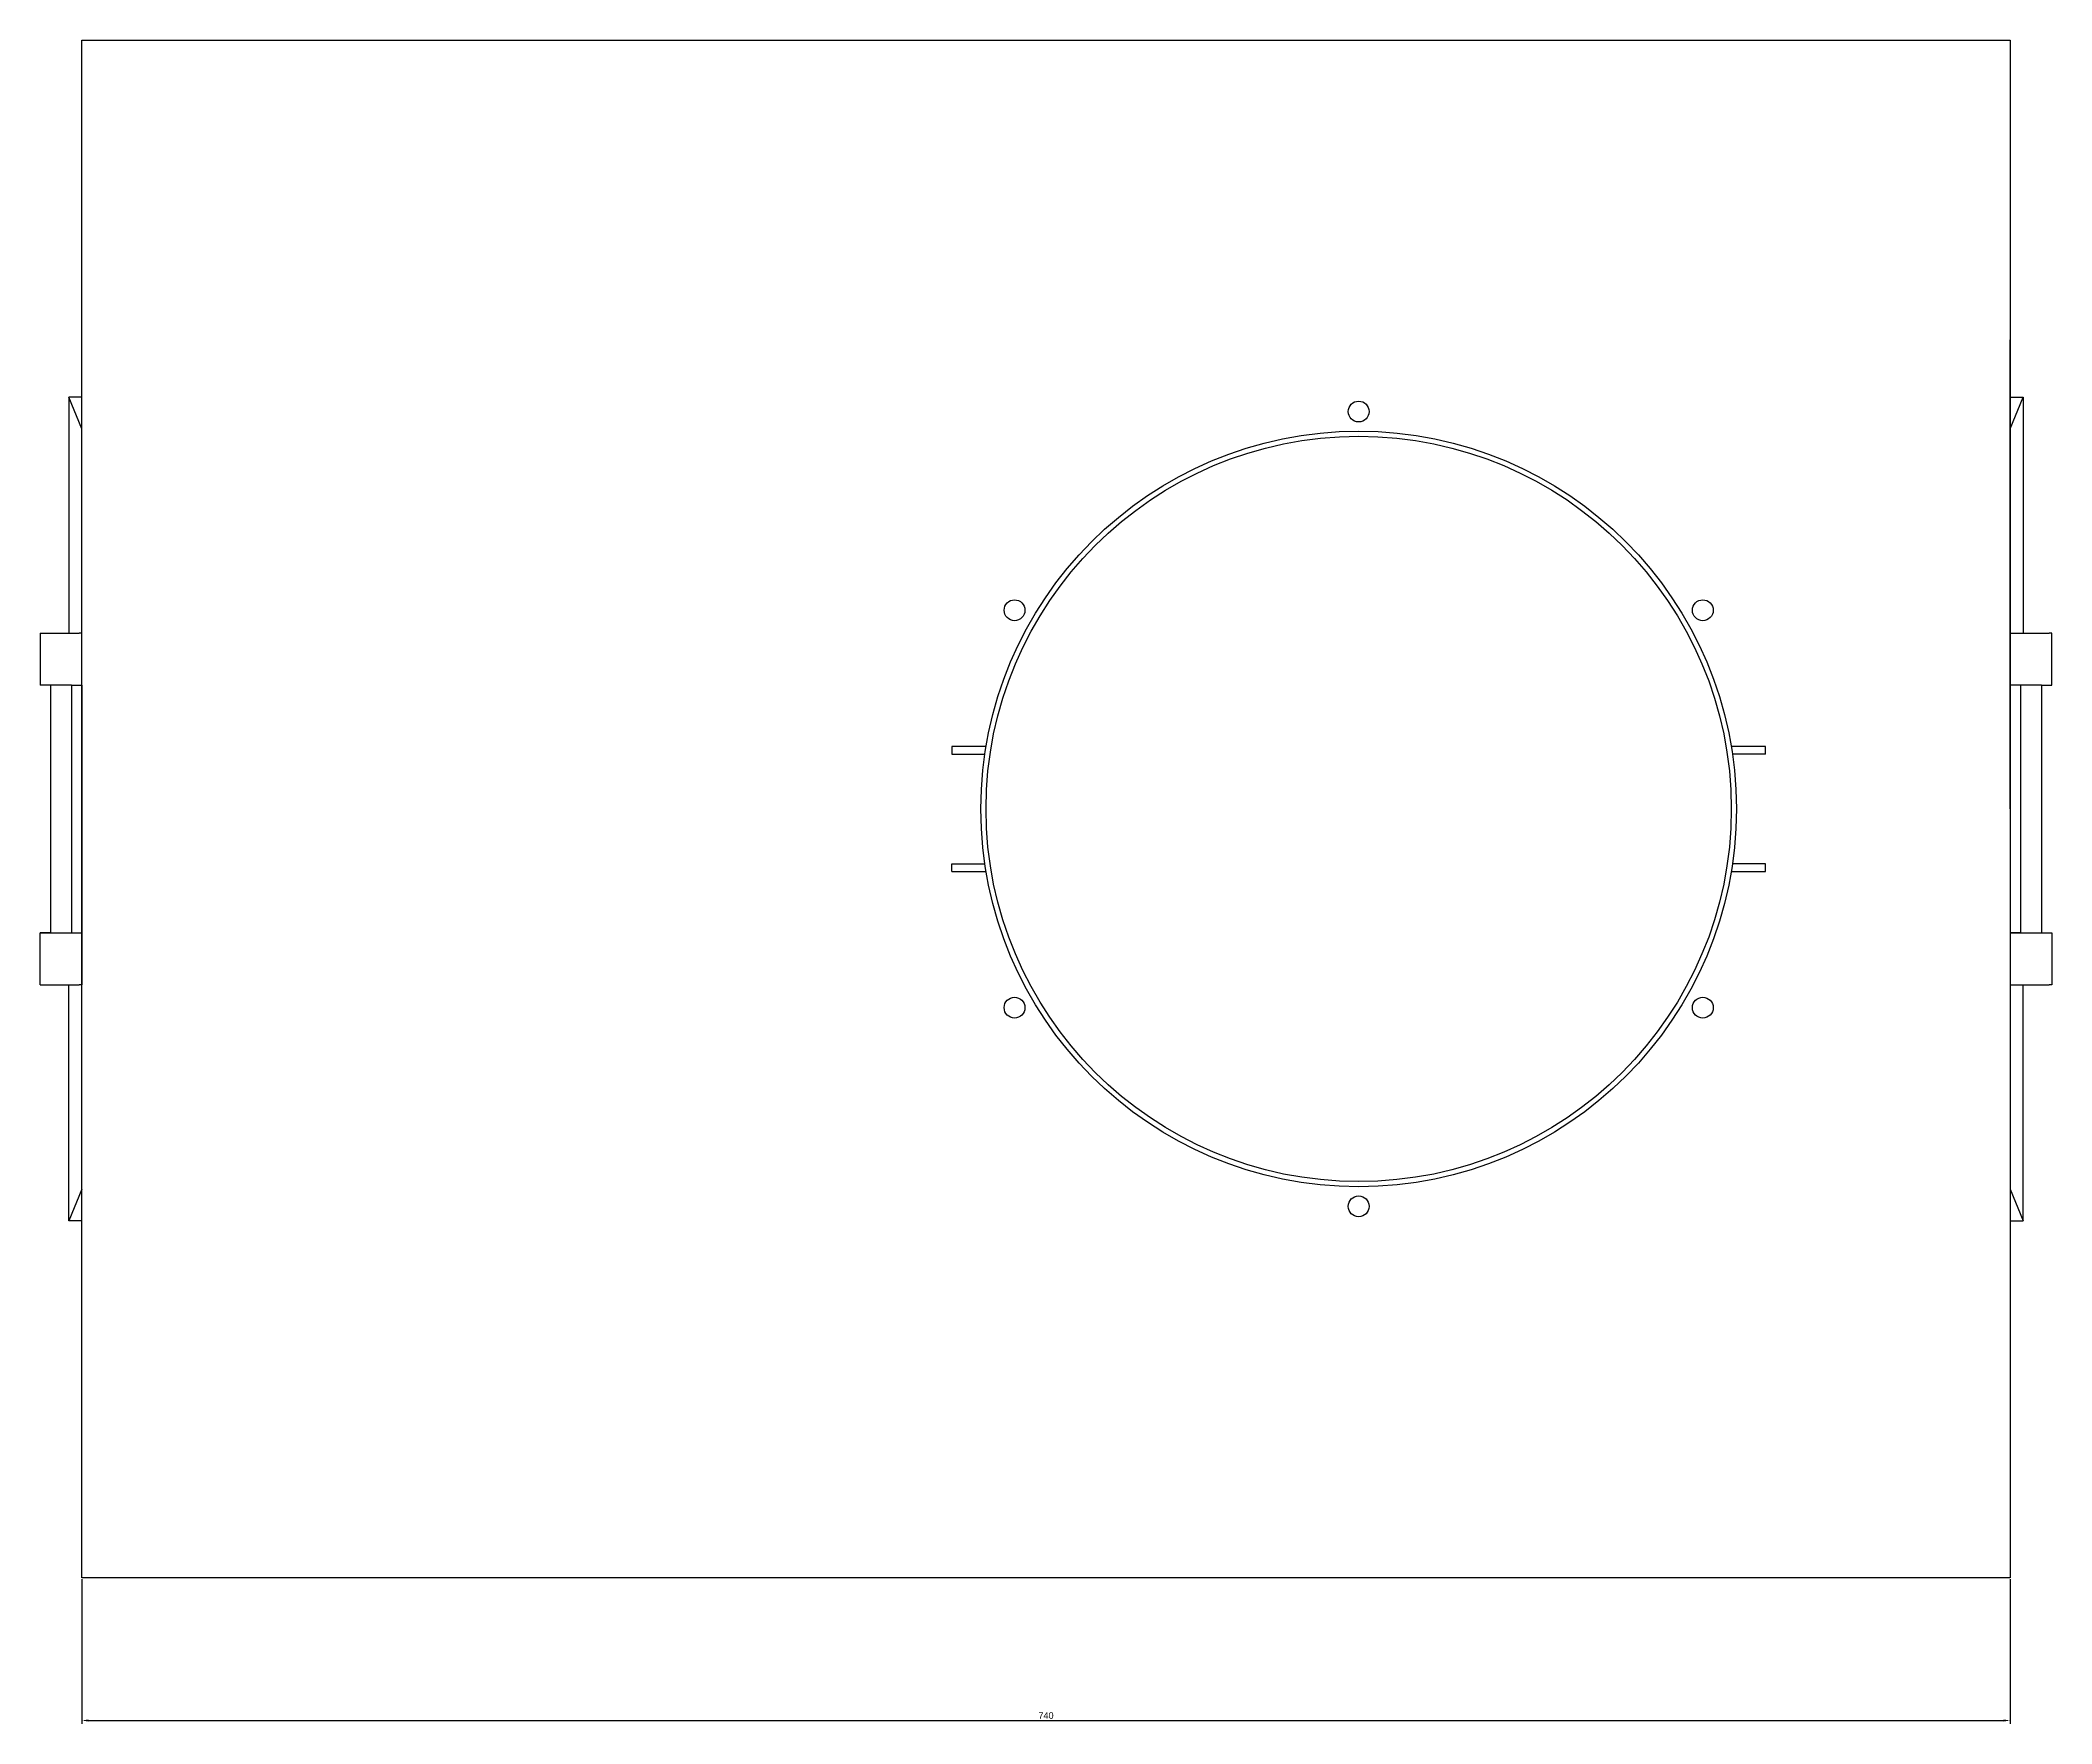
# Model space of a CAD drawing. Header units: millimetres. Extents: x -286516 to -275786, y 161594 to 164062.
# Drawn here: x -279602 to -278830, y 162621 to 163267 of the extents above; entities that cross this region are included whole.
import ezdxf

# ---------------------------------------------------------------- set-up
doc = ezdxf.new("R2010")
doc.units = ezdxf.units.MM
doc.styles.get("Standard").update_dxf_attribs({"font": 'arial.ttf'})
doc.dimstyles.new('ISO-25', dxfattribs={"dimtxt": 2.5, "dimasz": 2.5, "dimexe": 1.25, "dimexo": 0.625, "dimtad": 1, "dimtxsty": 'Standard', "dimcen": 2.5, "dimadec": 0, "dimazin": 0, "dimtfac": 1, "dimtmove": 0, "dimatfit": 3, "dimfxl": 1, "dimarcsym": 0})

msp = doc.modelspace()

# ---------------------------------------------------------------- blocks, each defined once
blk = doc.blocks.new('*U10')
blk.add_circle((0, 0), 4)
blk = doc.blocks.new('*U11')
at = {"color": 0, "linetype": 'ByBlock', "lineweight": -2, "transparency": 16777216}
blk.add_blockref('*U10', (-284802.22, 163051.86), dxfattribs=at)
for p, rotation in [((-284934.29, 162975.61), 59.99999999999999), ((-284670.15, 162975.61), 299.9999999999999), ((-284934.29, 162823.11), 120), ((-284670.15, 162823.11), 240), ((-284802.22, 162746.86), 180)]:
    blk.add_blockref('*U10', p, dxfattribs=dict(at, rotation=rotation))
blk = doc.blocks.new('*D25')
at = {"color": 0, "lineweight": -2, "transparency": 16777216}
for p, q in [((-279586.05, 162676.8), (-279586.05, 162621.36)), ((-278846.05, 162676.8), (-278846.05, 162621.36)), ((-279583.55, 162622.61), (-278848.55, 162622.61))]:
    blk.add_line(p, q, dxfattribs=at)
at = {"color": 0, "transparency": 16777216}
for points in [[(-279583.55, 162623.03), (-279583.55, 162622.2), (-279586.05, 162622.61)], [(-278848.55, 162623.03), (-278848.55, 162622.2), (-278846.05, 162622.61)]]:
    blk.add_solid(points, dxfattribs=at)
at = {"layer": 'Defpoints', "color": 0, "transparency": 16777216}
for p in [(-279586.05, 162677.43), (-278846.05, 162677.43), (-278846.05, 162622.61)]:
    blk.add_point(p, dxfattribs=at)
at = {"color": 0, "transparency": 16777216, "insert": (-279216.05, 162624.51), "char_height": 2.5, "attachment_point": 5}
blk.add_mtext('740', dxfattribs=at)

# ---------------------------------------------------------------- dimensions: what is measured, and where the dimension line sits
dim = msp.add_linear_dim(base=(-278846.053, 162622.613), p1=(-279586.053, 162677.429), p2=(-278846.053, 162677.429), dimstyle='ISO-25')
dim.commit()
dim.dimension.update_dxf_attribs({"geometry": '*D25', "text_midpoint": (-279216.053, 162624.515)})

# ---------------------------------------------------------------- linework, layer by layer
for p, q in [((-279586.053, 163267.429), (-278846.053, 163267.429)), ((-279586.053, 162677.429), (-279586.053, 163267.429)), ((-278846.053, 163267.429), (-278846.053, 163130.429)), ((-278846.053, 163032.429), (-278846.053, 163152.429)), ((-279586.053, 163130.429), (-279591.053, 163130.429)), ((-279591.053, 163130.429), (-279591.053, 163039.929)), ((-279586.053, 163118.289), (-279591.053, 163130.429)), ((-278846.053, 163130.429), (-278846.053, 162814.429)), ((-278846.053, 163130.429), (-278841.053, 163130.429)), ((-278846.053, 163130.429), (-278846.053, 163118.289)), ((-278846.053, 163118.289), (-278841.053, 163130.429)), ((-278841.053, 163130.429), (-278841.053, 163039.929)), ((-279602.053, 163039.929), (-279587.053, 163039.929)), ((-279602.053, 163039.929), (-279594.053, 163039.929)), ((-279602.053, 163039.929), (-279602.053, 163019.929)), ((-279586.053, 163039.929), (-279587.053, 163039.929)), ((-279586.053, 163019.929), (-279586.053, 163039.929)), ((-278846.053, 163039.929), (-278831.053, 163039.929)), ((-278846.053, 163039.929), (-278838.053, 163039.929)), ((-278830.053, 163039.929), (-278831.053, 163039.929)), ((-278830.053, 163019.929), (-278830.053, 163039.929)), ((-278846.053, 162972.429), (-278846.053, 163032.429)), ((-279598.053, 163019.929), (-279602.053, 163019.929)), ((-279598.053, 163019.929), (-279598.053, 162924.929)), ((-279590.053, 163019.929), (-279598.053, 163019.929)), ((-279590.053, 163019.929), (-279587.053, 163019.929)), ((-279590.053, 163019.929), (-279586.053, 163019.929)), ((-279590.053, 163019.929), (-279590.053, 162924.929)), ((-279586.053, 163019.929), (-279586.053, 162924.929)), ((-278842.053, 163019.929), (-278846.053, 163019.929)), ((-278846.053, 163019.929), (-278846.053, 162972.429)), ((-278842.053, 163019.929), (-278842.053, 162924.929)), ((-278834.053, 163019.929), (-278842.053, 163019.929)), ((-278834.053, 163019.929), (-278831.053, 163019.929)), ((-278834.053, 163019.929), (-278830.053, 163019.929)), ((-278834.053, 163019.929), (-278834.053, 162924.929)), ((-279239.053, 162996.429), (-279252.219, 162996.429)), ((-279252.219, 162996.429), (-279252.219, 162993.429)), ((-279252.219, 162993.429), (-279239.524, 162993.429)), ((-278939.886, 162996.429), (-278953.053, 162996.429)), ((-278939.886, 162993.429), (-278952.582, 162993.429)), ((-278939.886, 162993.429), (-278939.886, 162996.429)), ((-279252.219, 162948.429), (-279252.219, 162951.429)), ((-279252.219, 162951.429), (-279239.524, 162951.429)), ((-279252.219, 162948.429), (-279239.053, 162948.429)), ((-278953.053, 162948.429), (-278939.886, 162948.429)), ((-278939.886, 162951.429), (-278952.582, 162951.429)), ((-278939.886, 162948.429), (-278939.886, 162951.429)), ((-279598.053, 162924.929), (-279602.053, 162924.929)), ((-279602.053, 162924.929), (-279594.053, 162924.929)), ((-279602.053, 162904.929), (-279602.053, 162924.929)), ((-279598.053, 162924.929), (-279590.053, 162924.929)), ((-279590.053, 162924.929), (-279587.053, 162924.929)), ((-279590.053, 162924.929), (-279586.053, 162924.929)), ((-279586.053, 162924.929), (-279586.053, 162904.929)), ((-278842.053, 162924.929), (-278846.053, 162924.929)), ((-278846.053, 162924.929), (-278838.053, 162924.929)), ((-278842.053, 162924.929), (-278834.053, 162924.929)), ((-278834.053, 162924.929), (-278831.053, 162924.929)), ((-278834.053, 162924.929), (-278830.053, 162924.929)), ((-278830.053, 162924.929), (-278830.053, 162904.929)), ((-279602.053, 162904.929), (-279587.053, 162904.929)), ((-279591.053, 162814.429), (-279591.053, 162904.929)), ((-279586.053, 162904.929), (-279587.053, 162904.929)), ((-278846.053, 162904.929), (-278831.053, 162904.929)), ((-278841.053, 162814.429), (-278841.053, 162904.929)), ((-278830.053, 162904.929), (-278831.053, 162904.929)), ((-279586.053, 162826.57), (-279591.053, 162814.429)), ((-278846.053, 162826.57), (-278841.053, 162814.429)), ((-279586.053, 162814.429), (-279591.053, 162814.429)), ((-278846.053, 162814.429), (-278846.053, 162677.429)), ((-278846.053, 162814.429), (-278841.053, 162814.429)), ((-278846.053, 162677.429), (-279586.053, 162677.429))]:
    msp.add_line(p, q)
for radius in [145, 143]:
    msp.add_circle((-279096.053, 162972.429), radius)

# ---------------------------------------------------------------- block references
msp.add_blockref('*U11', (5706.168, 73.066))

msp.set_redraw_order([(e.dxf.handle, doc.entitydb.next_handle()) for e in msp.query("TEXT MTEXT ATTDEF DIMENSION ARC_DIMENSION")])  # texts and dimensions are drawn at this point

doc.saveas('drawing.dxf')
